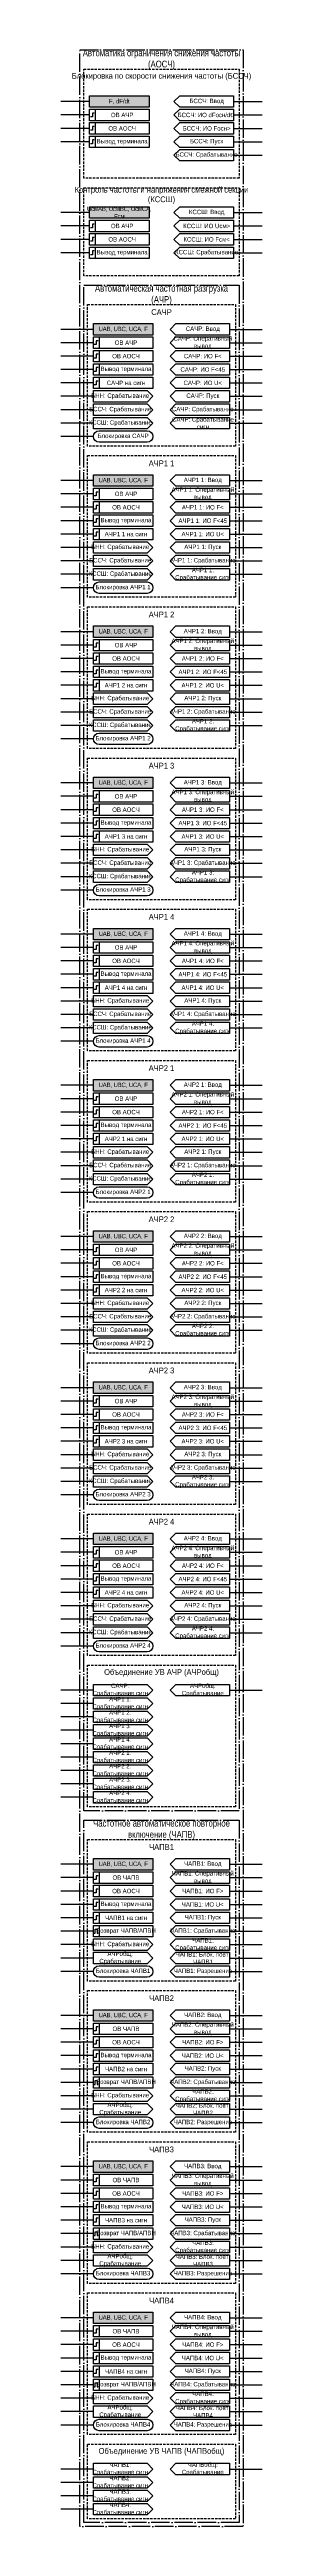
# Model space of a CAD drawing. Header units: millimetres. Extents: x -1311 to 1381, y -299 to 1200.
# Drawn here: x -954 to -849, y -116 to 1178 of the extents above; entities that cross this region are included whole.
import ezdxf

# ---------------------------------------------------------------- set-up
doc = ezdxf.new("R2010")
doc.units = ezdxf.units.MM
doc.linetypes.add('ACAD_ISO04W100', pattern=[30, 24, -3, 0, -3])
doc.linetypes.add('штриховая2', pattern=[0.375, 0.25, -0.125])
doc.layers.add('TEXT', color=7, linetype='Continuous', lineweight=25, true_color=0xffffff)
doc.styles.add('2.5_Gost_RD', font='ARIALN.TTF', dxfattribs={"height": 2.5})
doc.styles.add('3.5_Gost_RD', font='ARIALN.TTF', dxfattribs={"height": 3.5})

msp = doc.modelspace()

# ---------------------------------------------------------------- hatches: boundary and pattern name
at = {"ltscale": 100, "true_color": 0xf7941d}
h = msp.add_hatch(color=30, dxfattribs=at)
h.dxf.hatch_style = 1
h.paths.add_polyline_path([(-939, 1154), (-908, 1154), (-908, 1148), (-939, 1148)])
h = msp.add_hatch(color=30, dxfattribs=at)
h.dxf.hatch_style = 1
h.paths.add_polyline_path([(-939, 1096), (-908, 1096), (-908, 1090), (-939, 1090)])
h = msp.add_hatch(color=30, dxfattribs=at)
h.dxf.hatch_style = 1
h.paths.add_polyline_path([(-937, 1035), (-906, 1035), (-906, 1029), (-937, 1029)])
h = msp.add_hatch(color=30, dxfattribs=at)
h.dxf.hatch_style = 1
h.paths.add_polyline_path([(-937, 956), (-906, 956), (-906, 950), (-937, 950)])
h = msp.add_hatch(color=30, dxfattribs=at)
h.dxf.hatch_style = 1
h.paths.add_polyline_path([(-937, 877), (-906, 877), (-906, 871), (-937, 871)])
h = msp.add_hatch(color=30, dxfattribs=at)
h.dxf.hatch_style = 1
h.paths.add_polyline_path([(-937, 798), (-906, 798), (-906, 792), (-937, 792)])
h = msp.add_hatch(color=30, dxfattribs=at)
h.dxf.hatch_style = 1
h.paths.add_polyline_path([(-937, 719), (-906, 719), (-906, 713), (-937, 713)])
h = msp.add_hatch(color=30, dxfattribs=at)
h.dxf.hatch_style = 1
h.paths.add_polyline_path([(-937, 640), (-906, 640), (-906, 634), (-937, 634)])
h = msp.add_hatch(color=30, dxfattribs=at)
h.dxf.hatch_style = 1
h.paths.add_polyline_path([(-937, 561), (-906, 561), (-906, 555), (-937, 555)])
h = msp.add_hatch(color=30, dxfattribs=at)
h.dxf.hatch_style = 1
h.paths.add_polyline_path([(-937, 482), (-906, 482), (-906, 476), (-937, 476)])
h = msp.add_hatch(color=30, dxfattribs=at)
h.dxf.hatch_style = 1
h.paths.add_polyline_path([(-937, 403), (-906, 403), (-906, 397), (-937, 397)])
h = msp.add_hatch(color=30, dxfattribs=at)
h.dxf.hatch_style = 1
h.paths.add_polyline_path([(-937, 233), (-906, 233), (-906, 227), (-937, 227)])
h = msp.add_hatch(color=30, dxfattribs=at)
h.dxf.hatch_style = 1
h.paths.add_polyline_path([(-937, 154), (-906, 154), (-906, 148), (-937, 148)])
h = msp.add_hatch(color=30, dxfattribs=at)
h.dxf.hatch_style = 1
h.paths.add_polyline_path([(-937, 75), (-906, 75), (-906, 69), (-937, 69)])
h = msp.add_hatch(color=30, dxfattribs=at)
h.dxf.hatch_style = 1
h.paths.add_polyline_path([(-937, -4), (-906, -4), (-906, -10), (-937, -10)])

# ---------------------------------------------------------------- linework, layer by layer
at = {"ltscale": 100}
for p, q in [((-939, 1151), (-954, 1151)), ((-939, 1144), (-954, 1144)), ((-864, 1151), (-849, 1151)), ((-864, 1144), (-849, 1144)), ((-939, 1137), (-954, 1137)), ((-939, 1130), (-954, 1130)), ((-864, 1137), (-849, 1137)), ((-864, 1130), (-849, 1130)), ((-864, 1123), (-849, 1123)), ((-939, 1093), (-954, 1093)), ((-864, 1093), (-849, 1093)), ((-939, 1086), (-954, 1086)), ((-939, 1079), (-954, 1079)), ((-864, 1086), (-849, 1086)), ((-864, 1079), (-849, 1079)), ((-939, 1072), (-954, 1072)), ((-864, 1072), (-849, 1072)), ((-937, 1032), (-954, 1032)), ((-937, 1025), (-954, 1025)), ((-866, 1032), (-849, 1032)), ((-866, 1025), (-849, 1025)), ((-937, 1018), (-954, 1018)), ((-937, 1011), (-954, 1011)), ((-866, 1018), (-849, 1018)), ((-866, 1011), (-849, 1011)), ((-937, 1004), (-954, 1004)), ((-937, 997), (-954, 997)), ((-866, 1004), (-849, 1004)), ((-866, 997), (-849, 997)), ((-937, 990), (-954, 990)), ((-866, 990), (-849, 990)), ((-937, 983), (-954, 983)), ((-937, 976), (-954, 976)), ((-866, 983), (-849, 983)), ((-937, 953), (-954, 953)), ((-937, 946), (-954, 946)), ((-866, 953), (-849, 953)), ((-866, 946), (-849, 946)), ((-937, 939), (-954, 939)), ((-937, 932), (-954, 932)), ((-866, 939), (-849, 939)), ((-866, 932), (-849, 932)), ((-937, 925), (-954, 925)), ((-866, 925), (-849, 925)), ((-937, 918), (-954, 918)), ((-937, 911), (-954, 911)), ((-866, 918), (-849, 918)), ((-866, 911), (-849, 911)), ((-937, 904), (-954, 904)), ((-937, 897), (-954, 897)), ((-866, 904), (-849, 904)), ((-937, 874), (-954, 874)), ((-866, 874), (-849, 874)), ((-937, 867), (-954, 867)), ((-937, 860), (-954, 860)), ((-866, 867), (-849, 867)), ((-866, 860), (-849, 860)), ((-937, 853), (-954, 853)), ((-937, 846), (-954, 846)), ((-866, 853), (-849, 853)), ((-866, 846), (-849, 846)), ((-937, 839), (-954, 839)), ((-937, 832), (-954, 832)), ((-866, 839), (-849, 839)), ((-866, 832), (-849, 832)), ((-937, 825), (-954, 825)), ((-937, 818), (-954, 818)), ((-866, 825), (-849, 825)), ((-937, 795), (-954, 795)), ((-866, 795), (-849, 795)), ((-937, 788), (-954, 788)), ((-937, 781), (-954, 781)), ((-866, 788), (-849, 788)), ((-866, 781), (-849, 781)), ((-937, 774), (-954, 774)), ((-937, 767), (-954, 767)), ((-866, 774), (-849, 774)), ((-866, 767), (-849, 767)), ((-937, 760), (-954, 760)), ((-937, 753), (-954, 753)), ((-866, 760), (-849, 760)), ((-866, 753), (-849, 753)), ((-937, 746), (-954, 746)), ((-937, 739), (-954, 739)), ((-866, 746), (-849, 746)), ((-937, 716), (-954, 716)), ((-866, 716), (-849, 716)), ((-937, 709), (-954, 709)), ((-937, 702), (-954, 702)), ((-866, 709), (-849, 709)), ((-866, 702), (-849, 702)), ((-937, 695), (-954, 695)), ((-937, 688), (-954, 688)), ((-866, 695), (-849, 695)), ((-866, 688), (-849, 688)), ((-937, 681), (-954, 681)), ((-937, 674), (-954, 674)), ((-866, 681), (-849, 681)), ((-866, 674), (-849, 674)), ((-937, 667), (-954, 667)), ((-866, 667), (-849, 667)), ((-937, 660), (-954, 660)), ((-937, 637), (-954, 637)), ((-866, 637), (-849, 637)), ((-937, 630), (-954, 630)), ((-937, 623), (-954, 623)), ((-866, 630), (-849, 630)), ((-866, 623), (-849, 623)), ((-937, 616), (-954, 616)), ((-937, 609), (-954, 609)), ((-866, 616), (-849, 616)), ((-866, 609), (-849, 609)), ((-937, 602), (-954, 602)), ((-866, 602), (-849, 602)), ((-937, 595), (-954, 595)), ((-937, 588), (-954, 588)), ((-866, 595), (-849, 595)), ((-866, 588), (-849, 588)), ((-937, 581), (-954, 581)), ((-937, 558), (-954, 558)), ((-866, 558), (-849, 558)), ((-937, 551), (-954, 551)), ((-937, 544), (-954, 544)), ((-866, 551), (-849, 551)), ((-866, 544), (-849, 544)), ((-937, 537), (-954, 537)), ((-866, 537), (-849, 537)), ((-937, 530), (-954, 530)), ((-937, 523), (-954, 523)), ((-866, 530), (-849, 530)), ((-866, 523), (-849, 523)), ((-937, 516), (-954, 516)), ((-937, 509), (-954, 509)), ((-866, 516), (-849, 516)), ((-866, 509), (-849, 509)), ((-937, 502), (-954, 502)), ((-937, 479), (-954, 479)), ((-866, 479), (-849, 479)), ((-937, 472), (-954, 472)), ((-866, 472), (-849, 472)), ((-937, 465), (-954, 465)), ((-937, 458), (-954, 458)), ((-866, 465), (-849, 465)), ((-866, 458), (-849, 458)), ((-937, 451), (-954, 451)), ((-937, 444), (-954, 444)), ((-866, 451), (-849, 451)), ((-866, 444), (-849, 444)), ((-937, 437), (-954, 437)), ((-937, 430), (-954, 430)), ((-866, 437), (-849, 437)), ((-866, 430), (-849, 430)), ((-937, 423), (-954, 423)), ((-937, 400), (-954, 400)), ((-937, 393), (-954, 393)), ((-866, 400), (-849, 400)), ((-866, 393), (-849, 393)), ((-937, 386), (-954, 386)), ((-937, 379), (-954, 379)), ((-866, 386), (-849, 386)), ((-866, 379), (-849, 379)), ((-937, 372), (-954, 372)), ((-937, 365), (-954, 365)), ((-866, 372), (-849, 372)), ((-866, 365), (-849, 365)), ((-937, 358), (-954, 358)), ((-937, 351), (-954, 351)), ((-866, 358), (-849, 358)), ((-866, 351), (-849, 351)), ((-937, 344), (-954, 344)), ((-937, 321), (-954, 321)), ((-937, 314), (-954, 314)), ((-866, 321), (-849, 321)), ((-937, 307), (-954, 307)), ((-937, 300), (-954, 300)), ((-937, 293), (-954, 293)), ((-937, 286), (-954, 286)), ((-937, 279), (-954, 279)), ((-937, 272), (-954, 272)), ((-937, 265), (-954, 265)), ((-937, 230), (-954, 230)), ((-937, 223), (-954, 223)), ((-866, 230), (-849, 230)), ((-866, 223), (-849, 223)), ((-937, 216), (-954, 216)), ((-937, 209), (-954, 209)), ((-866, 216), (-849, 216)), ((-866, 209), (-849, 209)), ((-937, 202), (-954, 202)), ((-937, 195), (-954, 195)), ((-866, 202), (-849, 202)), ((-866, 195), (-849, 195)), ((-937, 188), (-954, 188)), ((-866, 188), (-849, 188)), ((-937, 181), (-954, 181)), ((-937, 174), (-954, 174)), ((-866, 181), (-849, 181)), ((-866, 174), (-849, 174)), ((-937, 151), (-954, 151)), ((-937, 144), (-954, 144)), ((-866, 151), (-849, 151)), ((-866, 144), (-849, 144)), ((-937, 137), (-954, 137)), ((-937, 130), (-954, 130)), ((-866, 137), (-849, 137)), ((-866, 130), (-849, 130)), ((-937, 123), (-954, 123)), ((-866, 123), (-849, 123)), ((-937, 116), (-954, 116)), ((-937, 109), (-954, 109)), ((-866, 116), (-849, 116)), ((-866, 109), (-849, 109)), ((-937, 102), (-954, 102)), ((-937, 95), (-954, 95)), ((-866, 102), (-849, 102)), ((-866, 95), (-849, 95)), ((-937, 72), (-954, 72)), ((-937, 65), (-954, 65)), ((-866, 72), (-849, 72)), ((-866, 65), (-849, 65)), ((-937, 58), (-954, 58)), ((-866, 58), (-849, 58)), ((-937, 51), (-954, 51)), ((-937, 44), (-954, 44)), ((-866, 51), (-849, 51)), ((-866, 44), (-849, 44)), ((-937, 37), (-954, 37)), ((-937, 30), (-954, 30)), ((-866, 37), (-849, 37)), ((-866, 30), (-849, 30)), ((-937, 23), (-954, 23)), ((-937, 16), (-954, 16)), ((-866, 23), (-849, 23)), ((-866, 16), (-849, 16)), ((-937, -7), (-954, -7)), ((-866, -7), (-849, -7)), ((-937, -14), (-954, -14)), ((-937, -21), (-954, -21)), ((-866, -14), (-849, -14)), ((-866, -21), (-849, -21)), ((-937, -28), (-954, -28)), ((-937, -35), (-954, -35)), ((-866, -28), (-849, -28)), ((-866, -35), (-849, -35)), ((-937, -42), (-954, -42)), ((-937, -49), (-954, -49)), ((-866, -42), (-849, -42)), ((-866, -49), (-849, -49)), ((-937, -56), (-954, -56)), ((-937, -63), (-954, -63)), ((-866, -56), (-849, -56)), ((-866, -63), (-849, -63)), ((-937, -86), (-954, -86)), ((-866, -86), (-849, -86)), ((-937, -93), (-954, -93)), ((-937, -100), (-954, -100)), ((-937, -107), (-954, -107))]:
    msp.add_line(p, q, dxfattribs=at)
at = {"color": 251, "linetype": 'ACAD_ISO04W100', "lineweight": 30, "ltscale": 0.4, "true_color": 0x58595b}
for points in [[(-944, 1178), (-859, 1178), (-859, -116), (-944, -116)], [(-942, 1055), (-861, 1055), (-861, 258), (-942, 258)], [(-942, 253), (-861, 253), (-861, -114), (-942, -114)]]:
    msp.add_lwpolyline(points, close=True, dxfattribs=at)
at = {"linetype": 'штриховая2', "ltscale": 5}
for points in [[(-942, 1168), (-861, 1168), (-861, 1111), (-942, 1111)], [(-942, 1106), (-861, 1106), (-861, 1060), (-942, 1060)], [(-940, 1045), (-863, 1045), (-863, 971), (-940, 971)], [(-940, 966), (-863, 966), (-863, 892), (-940, 892)], [(-940, 887), (-863, 887), (-863, 813), (-940, 813)], [(-940, 808), (-863, 808), (-863, 734), (-940, 734)], [(-940, 729), (-863, 729), (-863, 655), (-940, 655)], [(-940, 650), (-863, 650), (-863, 576), (-940, 576)], [(-940, 571), (-863, 571), (-863, 497), (-940, 497)], [(-940, 492), (-863, 492), (-863, 418), (-940, 418)], [(-940, 413), (-863, 413), (-863, 339), (-940, 339)], [(-940, 334), (-863, 334), (-863, 260), (-940, 260)], [(-940, 243), (-863, 243), (-863, 169), (-940, 169)], [(-940, 164), (-863, 164), (-863, 90), (-940, 90)], [(-940, 85), (-863, 85), (-863, 11), (-940, 11)], [(-940, 6), (-863, 6), (-863, -68), (-940, -68)], [(-940, -73), (-863, -73), (-863, -112), (-940, -112)]]:
    msp.add_lwpolyline(points, close=True, dxfattribs=at)
at = {"ltscale": 100}
for points in [[(-939, 1154), (-908, 1154), (-908, 1148), (-939, 1148)], [(-864, 1154), (-864, 1148), (-892, 1148), (-895, 1151), (-892, 1154)], [(-939, 1147), (-936, 1147), (-936, 1141), (-939, 1141)], [(-939, 1147), (-908, 1147), (-908, 1141), (-939, 1141)], [(-939, 1140), (-936, 1140), (-936, 1134), (-939, 1134)], [(-939, 1140), (-908, 1140), (-908, 1134), (-939, 1134)], [(-892, 1147), (-864, 1147), (-864, 1141), (-892, 1141), (-895, 1144)], [(-892, 1140), (-864, 1140), (-864, 1134), (-892, 1134), (-895, 1137)], [(-939, 1133), (-936, 1133), (-936, 1127), (-939, 1127)], [(-939, 1133), (-908, 1133), (-908, 1127), (-939, 1127)], [(-892, 1133), (-864, 1133), (-864, 1127), (-892, 1127), (-895, 1130)], [(-892, 1126), (-864, 1126), (-864, 1120), (-892, 1120), (-895, 1123)], [(-939, 1096), (-908, 1096), (-908, 1090), (-939, 1090)], [(-939, 1089), (-936, 1089), (-936, 1083), (-939, 1083)], [(-939, 1089), (-908, 1089), (-908, 1083), (-939, 1083)], [(-864, 1096), (-864, 1090), (-892, 1090), (-895, 1093), (-892, 1096)], [(-892, 1089), (-864, 1089), (-864, 1083), (-892, 1083), (-895, 1086)], [(-939, 1082), (-936, 1082), (-936, 1076), (-939, 1076)], [(-939, 1082), (-908, 1082), (-908, 1076), (-939, 1076)], [(-939, 1075), (-936, 1075), (-936, 1069), (-939, 1069)], [(-939, 1075), (-908, 1075), (-908, 1069), (-939, 1069)], [(-892, 1082), (-864, 1082), (-864, 1076), (-892, 1076), (-895, 1079)], [(-892, 1075), (-864, 1075), (-864, 1069), (-892, 1069), (-895, 1072)], [(-937, 1035), (-906, 1035), (-906, 1029), (-937, 1029)], [(-937, 1028), (-934, 1028), (-934, 1022), (-937, 1022)], [(-937, 1028), (-906, 1028), (-906, 1022), (-937, 1022)], [(-866, 1035), (-866, 1029), (-894, 1029), (-897, 1032), (-894, 1035)], [(-866, 1028), (-866, 1022), (-894, 1022), (-897, 1025), (-894, 1028)], [(-937, 1021), (-934, 1021), (-934, 1015), (-937, 1015)], [(-937, 1021), (-906, 1021), (-906, 1015), (-937, 1015)], [(-937, 1014), (-934, 1014), (-934, 1008), (-937, 1008)], [(-937, 1014), (-906, 1014), (-906, 1008), (-937, 1008)], [(-894, 1021), (-866, 1021), (-866, 1015), (-894, 1015), (-897, 1018)], [(-894, 1014), (-866, 1014), (-866, 1008), (-894, 1008), (-897, 1011)], [(-937, 1007), (-934, 1007), (-934, 1001), (-937, 1001)], [(-937, 1007), (-906, 1007), (-906, 1001), (-937, 1001)], [(-894, 1007), (-866, 1007), (-866, 1001), (-894, 1001), (-897, 1004)], [(-894, 1000), (-866, 1000), (-866, 994), (-894, 994), (-897, 997)], [(-894, 993), (-866, 993), (-866, 987), (-894, 987), (-897, 990)], [(-894, 986), (-866, 986), (-866, 980), (-894, 980), (-897, 983)], [(-937, 956), (-906, 956), (-906, 950), (-937, 950)], [(-937, 949), (-934, 949), (-934, 943), (-937, 943)], [(-937, 949), (-906, 949), (-906, 943), (-937, 943)], [(-866, 956), (-866, 950), (-894, 950), (-897, 953), (-894, 956)], [(-866, 949), (-866, 943), (-894, 943), (-897, 946), (-894, 949)], [(-937, 942), (-934, 942), (-934, 936), (-937, 936)], [(-937, 942), (-906, 942), (-906, 936), (-937, 936)], [(-937, 935), (-934, 935), (-934, 929), (-937, 929)], [(-937, 935), (-906, 935), (-906, 929), (-937, 929)], [(-894, 942), (-866, 942), (-866, 936), (-894, 936), (-897, 939)], [(-894, 935), (-866, 935), (-866, 929), (-894, 929), (-897, 932)], [(-937, 928), (-934, 928), (-934, 922), (-937, 922)], [(-937, 928), (-906, 928), (-906, 922), (-937, 922)], [(-894, 928), (-866, 928), (-866, 922), (-894, 922), (-897, 925)], [(-894, 921), (-866, 921), (-866, 915), (-894, 915), (-897, 918)], [(-894, 914), (-866, 914), (-866, 908), (-894, 908), (-897, 911)], [(-894, 907), (-866, 907), (-866, 901), (-894, 901), (-897, 904)], [(-937, 877), (-906, 877), (-906, 871), (-937, 871)], [(-937, 870), (-934, 870), (-934, 864), (-937, 864)], [(-937, 870), (-906, 870), (-906, 864), (-937, 864)], [(-866, 877), (-866, 871), (-894, 871), (-897, 874), (-894, 877)], [(-866, 870), (-866, 864), (-894, 864), (-897, 867), (-894, 870)], [(-937, 863), (-934, 863), (-934, 857), (-937, 857)], [(-937, 863), (-906, 863), (-906, 857), (-937, 857)], [(-937, 856), (-934, 856), (-934, 850), (-937, 850)], [(-937, 856), (-906, 856), (-906, 850), (-937, 850)], [(-894, 863), (-866, 863), (-866, 857), (-894, 857), (-897, 860)], [(-894, 856), (-866, 856), (-866, 850), (-894, 850), (-897, 853)], [(-937, 849), (-934, 849), (-934, 843), (-937, 843)], [(-937, 849), (-906, 849), (-906, 843), (-937, 843)], [(-894, 849), (-866, 849), (-866, 843), (-894, 843), (-897, 846)], [(-894, 842), (-866, 842), (-866, 836), (-894, 836), (-897, 839)], [(-894, 835), (-866, 835), (-866, 829), (-894, 829), (-897, 832)], [(-894, 828), (-866, 828), (-866, 822), (-894, 822), (-897, 825)], [(-937, 798), (-906, 798), (-906, 792), (-937, 792)], [(-937, 791), (-934, 791), (-934, 785), (-937, 785)], [(-937, 791), (-906, 791), (-906, 785), (-937, 785)], [(-866, 798), (-866, 792), (-894, 792), (-897, 795), (-894, 798)], [(-866, 791), (-866, 785), (-894, 785), (-897, 788), (-894, 791)], [(-937, 784), (-934, 784), (-934, 778), (-937, 778)], [(-937, 784), (-906, 784), (-906, 778), (-937, 778)], [(-937, 777), (-934, 777), (-934, 771), (-937, 771)], [(-937, 777), (-906, 777), (-906, 771), (-937, 771)], [(-894, 784), (-866, 784), (-866, 778), (-894, 778), (-897, 781)], [(-894, 777), (-866, 777), (-866, 771), (-894, 771), (-897, 774)], [(-937, 770), (-934, 770), (-934, 764), (-937, 764)], [(-937, 770), (-906, 770), (-906, 764), (-937, 764)], [(-894, 770), (-866, 770), (-866, 764), (-894, 764), (-897, 767)], [(-894, 763), (-866, 763), (-866, 757), (-894, 757), (-897, 760)], [(-894, 756), (-866, 756), (-866, 750), (-894, 750), (-897, 753)], [(-894, 749), (-866, 749), (-866, 743), (-894, 743), (-897, 746)], [(-937, 719), (-906, 719), (-906, 713), (-937, 713)], [(-937, 712), (-934, 712), (-934, 706), (-937, 706)], [(-937, 712), (-906, 712), (-906, 706), (-937, 706)], [(-866, 719), (-866, 713), (-894, 713), (-897, 716), (-894, 719)], [(-866, 712), (-866, 706), (-894, 706), (-897, 709), (-894, 712)], [(-937, 705), (-934, 705), (-934, 699), (-937, 699)], [(-937, 705), (-906, 705), (-906, 699), (-937, 699)], [(-894, 705), (-866, 705), (-866, 699), (-894, 699), (-897, 702)], [(-937, 698), (-934, 698), (-934, 692), (-937, 692)], [(-937, 698), (-906, 698), (-906, 692), (-937, 692)], [(-937, 691), (-934, 691), (-934, 685), (-937, 685)], [(-937, 691), (-906, 691), (-906, 685), (-937, 685)], [(-894, 698), (-866, 698), (-866, 692), (-894, 692), (-897, 695)], [(-894, 691), (-866, 691), (-866, 685), (-894, 685), (-897, 688)], [(-894, 684), (-866, 684), (-866, 678), (-894, 678), (-897, 681)], [(-894, 677), (-866, 677), (-866, 671), (-894, 671), (-897, 674)], [(-894, 670), (-866, 670), (-866, 664), (-894, 664), (-897, 667)], [(-937, 640), (-906, 640), (-906, 634), (-937, 634)], [(-866, 640), (-866, 634), (-894, 634), (-897, 637), (-894, 640)], [(-937, 633), (-934, 633), (-934, 627), (-937, 627)], [(-937, 633), (-906, 633), (-906, 627), (-937, 627)], [(-937, 626), (-934, 626), (-934, 620), (-937, 620)], [(-937, 626), (-906, 626), (-906, 620), (-937, 620)], [(-866, 633), (-866, 627), (-894, 627), (-897, 630), (-894, 633)], [(-894, 626), (-866, 626), (-866, 620), (-894, 620), (-897, 623)], [(-937, 619), (-934, 619), (-934, 613), (-937, 613)], [(-937, 619), (-906, 619), (-906, 613), (-937, 613)], [(-937, 612), (-934, 612), (-934, 606), (-937, 606)], [(-937, 612), (-906, 612), (-906, 606), (-937, 606)], [(-894, 619), (-866, 619), (-866, 613), (-894, 613), (-897, 616)], [(-894, 612), (-866, 612), (-866, 606), (-894, 606), (-897, 609)], [(-894, 605), (-866, 605), (-866, 599), (-894, 599), (-897, 602)], [(-894, 598), (-866, 598), (-866, 592), (-894, 592), (-897, 595)], [(-894, 591), (-866, 591), (-866, 585), (-894, 585), (-897, 588)], [(-937, 561), (-906, 561), (-906, 555), (-937, 555)], [(-866, 561), (-866, 555), (-894, 555), (-897, 558), (-894, 561)], [(-937, 554), (-934, 554), (-934, 548), (-937, 548)], [(-937, 554), (-906, 554), (-906, 548), (-937, 548)], [(-937, 547), (-934, 547), (-934, 541), (-937, 541)], [(-937, 547), (-906, 547), (-906, 541), (-937, 541)], [(-866, 554), (-866, 548), (-894, 548), (-897, 551), (-894, 554)], [(-894, 547), (-866, 547), (-866, 541), (-894, 541), (-897, 544)], [(-937, 540), (-934, 540), (-934, 534), (-937, 534)], [(-937, 540), (-906, 540), (-906, 534), (-937, 534)], [(-937, 533), (-934, 533), (-934, 527), (-937, 527)], [(-937, 533), (-906, 533), (-906, 527), (-937, 527)], [(-894, 540), (-866, 540), (-866, 534), (-894, 534), (-897, 537)], [(-894, 533), (-866, 533), (-866, 527), (-894, 527), (-897, 530)], [(-894, 526), (-866, 526), (-866, 520), (-894, 520), (-897, 523)], [(-894, 519), (-866, 519), (-866, 513), (-894, 513), (-897, 516)], [(-894, 512), (-866, 512), (-866, 506), (-894, 506), (-897, 509)], [(-937, 482), (-906, 482), (-906, 476), (-937, 476)], [(-866, 482), (-866, 476), (-894, 476), (-897, 479), (-894, 482)], [(-937, 475), (-934, 475), (-934, 469), (-937, 469)], [(-937, 475), (-906, 475), (-906, 469), (-937, 469)], [(-937, 468), (-934, 468), (-934, 462), (-937, 462)], [(-937, 468), (-906, 468), (-906, 462), (-937, 462)], [(-866, 475), (-866, 469), (-894, 469), (-897, 472), (-894, 475)], [(-894, 468), (-866, 468), (-866, 462), (-894, 462), (-897, 465)], [(-937, 461), (-934, 461), (-934, 455), (-937, 455)], [(-937, 461), (-906, 461), (-906, 455), (-937, 455)], [(-937, 454), (-934, 454), (-934, 448), (-937, 448)], [(-937, 454), (-906, 454), (-906, 448), (-937, 448)], [(-894, 461), (-866, 461), (-866, 455), (-894, 455), (-897, 458)], [(-894, 454), (-866, 454), (-866, 448), (-894, 448), (-897, 451)], [(-894, 447), (-866, 447), (-866, 441), (-894, 441), (-897, 444)], [(-894, 440), (-866, 440), (-866, 434), (-894, 434), (-897, 437)], [(-894, 433), (-866, 433), (-866, 427), (-894, 427), (-897, 430)], [(-937, 403), (-906, 403), (-906, 397), (-937, 397)], [(-866, 403), (-866, 397), (-894, 397), (-897, 400), (-894, 403)], [(-937, 396), (-934, 396), (-934, 390), (-937, 390)], [(-937, 396), (-906, 396), (-906, 390), (-937, 390)], [(-937, 389), (-934, 389), (-934, 383), (-937, 383)], [(-937, 389), (-906, 389), (-906, 383), (-937, 383)], [(-866, 396), (-866, 390), (-894, 390), (-897, 393), (-894, 396)], [(-894, 389), (-866, 389), (-866, 383), (-894, 383), (-897, 386)], [(-937, 382), (-934, 382), (-934, 376), (-937, 376)], [(-937, 382), (-906, 382), (-906, 376), (-937, 376)], [(-894, 382), (-866, 382), (-866, 376), (-894, 376), (-897, 379)], [(-937, 375), (-934, 375), (-934, 369), (-937, 369)], [(-937, 375), (-906, 375), (-906, 369), (-937, 369)], [(-894, 375), (-866, 375), (-866, 369), (-894, 369), (-897, 372)], [(-894, 368), (-866, 368), (-866, 362), (-894, 362), (-897, 365)], [(-894, 361), (-866, 361), (-866, 355), (-894, 355), (-897, 358)], [(-894, 354), (-866, 354), (-866, 348), (-894, 348), (-897, 351)], [(-866, 324), (-866, 318), (-894, 318), (-897, 321), (-894, 324)], [(-937, 233), (-906, 233), (-906, 227), (-937, 227)], [(-866, 233), (-866, 227), (-894, 227), (-897, 230), (-894, 233)], [(-937, 226), (-934, 226), (-934, 220), (-937, 220)], [(-937, 226), (-906, 226), (-906, 220), (-937, 220)], [(-866, 226), (-866, 220), (-894, 220), (-897, 223), (-894, 226)], [(-937, 219), (-934, 219), (-934, 213), (-937, 213)], [(-937, 219), (-906, 219), (-906, 213), (-937, 213)], [(-937, 212), (-934, 212), (-934, 206), (-937, 206)], [(-937, 212), (-906, 212), (-906, 206), (-937, 206)], [(-894, 219), (-866, 219), (-866, 213), (-894, 213), (-897, 216)], [(-894, 212), (-866, 212), (-866, 206), (-894, 206), (-897, 209)], [(-937, 205), (-934, 205), (-934, 199), (-937, 199)], [(-937, 205), (-906, 205), (-906, 199), (-937, 199)], [(-937, 198), (-906, 198), (-906, 192), (-937, 192)], [(-937, 198), (-934, 198), (-934, 192), (-937, 192)], [(-894, 205), (-866, 205), (-866, 199), (-894, 199), (-897, 202)], [(-894, 198), (-866, 198), (-866, 192), (-894, 192), (-897, 195)], [(-894, 191), (-866, 191), (-866, 185), (-894, 185), (-897, 188)], [(-894, 184), (-866, 184), (-866, 178), (-894, 178), (-897, 181)], [(-894, 177), (-866, 177), (-866, 171), (-894, 171), (-897, 174)], [(-937, 154), (-906, 154), (-906, 148), (-937, 148)], [(-937, 147), (-934, 147), (-934, 141), (-937, 141)], [(-937, 147), (-906, 147), (-906, 141), (-937, 141)], [(-866, 154), (-866, 148), (-894, 148), (-897, 151), (-894, 154)], [(-866, 147), (-866, 141), (-894, 141), (-897, 144), (-894, 147)], [(-937, 140), (-934, 140), (-934, 134), (-937, 134)], [(-937, 140), (-906, 140), (-906, 134), (-937, 134)], [(-937, 133), (-934, 133), (-934, 127), (-937, 127)], [(-937, 133), (-906, 133), (-906, 127), (-937, 127)], [(-894, 140), (-866, 140), (-866, 134), (-894, 134), (-897, 137)], [(-894, 133), (-866, 133), (-866, 127), (-894, 127), (-897, 130)], [(-937, 126), (-934, 126), (-934, 120), (-937, 120)], [(-937, 126), (-906, 126), (-906, 120), (-937, 120)], [(-937, 119), (-906, 119), (-906, 113), (-937, 113)], [(-937, 119), (-934, 119), (-934, 113), (-937, 113)], [(-894, 126), (-866, 126), (-866, 120), (-894, 120), (-897, 123)], [(-894, 119), (-866, 119), (-866, 113), (-894, 113), (-897, 116)], [(-894, 112), (-866, 112), (-866, 106), (-894, 106), (-897, 109)], [(-894, 105), (-866, 105), (-866, 99), (-894, 99), (-897, 102)], [(-894, 98), (-866, 98), (-866, 92), (-894, 92), (-897, 95)], [(-937, 75), (-906, 75), (-906, 69), (-937, 69)], [(-937, 68), (-934, 68), (-934, 62), (-937, 62)], [(-937, 68), (-906, 68), (-906, 62), (-937, 62)], [(-866, 75), (-866, 69), (-894, 69), (-897, 72), (-894, 75)], [(-866, 68), (-866, 62), (-894, 62), (-897, 65), (-894, 68)], [(-937, 61), (-934, 61), (-934, 55), (-937, 55)], [(-937, 61), (-906, 61), (-906, 55), (-937, 55)], [(-937, 54), (-934, 54), (-934, 48), (-937, 48)], [(-937, 54), (-906, 54), (-906, 48), (-937, 48)], [(-894, 61), (-866, 61), (-866, 55), (-894, 55), (-897, 58)], [(-894, 54), (-866, 54), (-866, 48), (-894, 48), (-897, 51)], [(-937, 47), (-934, 47), (-934, 41), (-937, 41)], [(-937, 47), (-906, 47), (-906, 41), (-937, 41)], [(-937, 40), (-906, 40), (-906, 34), (-937, 34)], [(-937, 40), (-934, 40), (-934, 34), (-937, 34)], [(-894, 47), (-866, 47), (-866, 41), (-894, 41), (-897, 44)], [(-894, 40), (-866, 40), (-866, 34), (-894, 34), (-897, 37)], [(-894, 33), (-866, 33), (-866, 27), (-894, 27), (-897, 30)], [(-894, 26), (-866, 26), (-866, 20), (-894, 20), (-897, 23)], [(-894, 19), (-866, 19), (-866, 13), (-894, 13), (-897, 16)], [(-937, -4), (-906, -4), (-906, -10), (-937, -10)], [(-937, -11), (-934, -11), (-934, -17), (-937, -17)], [(-937, -11), (-906, -11), (-906, -17), (-937, -17)], [(-866, -4), (-866, -10), (-894, -10), (-897, -7), (-894, -4)], [(-866, -11), (-866, -17), (-894, -17), (-897, -14), (-894, -11)], [(-937, -18), (-934, -18), (-934, -24), (-937, -24)], [(-937, -18), (-906, -18), (-906, -24), (-937, -24)], [(-937, -25), (-934, -25), (-934, -31), (-937, -31)], [(-937, -25), (-906, -25), (-906, -31), (-937, -31)], [(-894, -18), (-866, -18), (-866, -24), (-894, -24), (-897, -21)], [(-894, -25), (-866, -25), (-866, -31), (-894, -31), (-897, -28)], [(-937, -32), (-934, -32), (-934, -38), (-937, -38)], [(-937, -32), (-906, -32), (-906, -38), (-937, -38)], [(-894, -32), (-866, -32), (-866, -38), (-894, -38), (-897, -35)], [(-937, -39), (-906, -39), (-906, -45), (-937, -45)], [(-937, -39), (-934, -39), (-934, -45), (-937, -45)], [(-894, -39), (-866, -39), (-866, -45), (-894, -45), (-897, -42)], [(-894, -46), (-866, -46), (-866, -52), (-894, -52), (-897, -49)], [(-894, -53), (-866, -53), (-866, -59), (-894, -59), (-897, -56)], [(-894, -60), (-866, -60), (-866, -66), (-894, -66), (-897, -63)], [(-866, -83), (-866, -89), (-894, -89), (-897, -86), (-894, -83)]]:
    msp.add_lwpolyline(points, close=True, dxfattribs=at)
at = {"lineweight": 30, "ltscale": 100}
for points in [[(-936.5, 1145), (-937.5, 1145), (-937.5, 1143), (-938.5, 1143)], [(-936.5, 1138), (-937.5, 1138), (-937.5, 1136), (-938.5, 1136)], [(-936.5, 1131), (-937.5, 1131), (-937.5, 1129), (-938.5, 1129)], [(-936.5, 1087), (-937.5, 1087), (-937.5, 1085), (-938.5, 1085)], [(-936.5, 1080), (-937.5, 1080), (-937.5, 1078), (-938.5, 1078)], [(-936.5, 1073), (-937.5, 1073), (-937.5, 1071), (-938.5, 1071)], [(-934.5, 1026), (-935.5, 1026), (-935.5, 1024), (-936.5, 1024)], [(-934.5, 1019), (-935.5, 1019), (-935.5, 1017), (-936.5, 1017)], [(-934.5, 1012), (-935.5, 1012), (-935.5, 1010), (-936.5, 1010)], [(-934.5, 1005), (-935.5, 1005), (-935.5, 1003), (-936.5, 1003)], [(-934.5, 947), (-935.5, 947), (-935.5, 945), (-936.5, 945)], [(-934.5, 940), (-935.5, 940), (-935.5, 938), (-936.5, 938)], [(-934.5, 933), (-935.5, 933), (-935.5, 931), (-936.5, 931)], [(-934.5, 926), (-935.5, 926), (-935.5, 924), (-936.5, 924)], [(-934.5, 868), (-935.5, 868), (-935.5, 866), (-936.5, 866)], [(-934.5, 861), (-935.5, 861), (-935.5, 859), (-936.5, 859)], [(-934.5, 854), (-935.5, 854), (-935.5, 852), (-936.5, 852)], [(-934.5, 847), (-935.5, 847), (-935.5, 845), (-936.5, 845)], [(-934.5, 789), (-935.5, 789), (-935.5, 787), (-936.5, 787)], [(-934.5, 782), (-935.5, 782), (-935.5, 780), (-936.5, 780)], [(-934.5, 775), (-935.5, 775), (-935.5, 773), (-936.5, 773)], [(-934.5, 768), (-935.5, 768), (-935.5, 766), (-936.5, 766)], [(-934.5, 710), (-935.5, 710), (-935.5, 708), (-936.5, 708)], [(-934.5, 703), (-935.5, 703), (-935.5, 701), (-936.5, 701)], [(-934.5, 696), (-935.5, 696), (-935.5, 694), (-936.5, 694)], [(-934.5, 689), (-935.5, 689), (-935.5, 687), (-936.5, 687)], [(-934.5, 631), (-935.5, 631), (-935.5, 629), (-936.5, 629)], [(-934.5, 624), (-935.5, 624), (-935.5, 622), (-936.5, 622)], [(-934.5, 617), (-935.5, 617), (-935.5, 615), (-936.5, 615)], [(-934.5, 610), (-935.5, 610), (-935.5, 608), (-936.5, 608)], [(-934.5, 552), (-935.5, 552), (-935.5, 550), (-936.5, 550)], [(-934.5, 545), (-935.5, 545), (-935.5, 543), (-936.5, 543)], [(-934.5, 538), (-935.5, 538), (-935.5, 536), (-936.5, 536)], [(-934.5, 531), (-935.5, 531), (-935.5, 529), (-936.5, 529)], [(-934.5, 473), (-935.5, 473), (-935.5, 471), (-936.5, 471)], [(-934.5, 466), (-935.5, 466), (-935.5, 464), (-936.5, 464)], [(-934.5, 459), (-935.5, 459), (-935.5, 457), (-936.5, 457)], [(-934.5, 452), (-935.5, 452), (-935.5, 450), (-936.5, 450)], [(-934.5, 394), (-935.5, 394), (-935.5, 392), (-936.5, 392)], [(-934.5, 387), (-935.5, 387), (-935.5, 385), (-936.5, 385)], [(-934.5, 380), (-935.5, 380), (-935.5, 378), (-936.5, 378)], [(-934.5, 373), (-935.5, 373), (-935.5, 371), (-936.5, 371)], [(-934.5, 224), (-935.5, 224), (-935.5, 222), (-936.5, 222)], [(-934.5, 217), (-935.5, 217), (-935.5, 215), (-936.5, 215)], [(-934.5, 210), (-935.5, 210), (-935.5, 208), (-936.5, 208)], [(-934.5, 203), (-935.5, 203), (-935.5, 201), (-936.5, 201)], [(-936.5, 194), (-936, 194), (-936, 196), (-935, 196), (-935, 194), (-934.5, 194)], [(-934.5, 145), (-935.5, 145), (-935.5, 143), (-936.5, 143)], [(-934.5, 138), (-935.5, 138), (-935.5, 136), (-936.5, 136)], [(-934.5, 131), (-935.5, 131), (-935.5, 129), (-936.5, 129)], [(-934.5, 124), (-935.5, 124), (-935.5, 122), (-936.5, 122)], [(-936.5, 115), (-936, 115), (-936, 117), (-935, 117), (-935, 115), (-934.5, 115)], [(-934.5, 66), (-935.5, 66), (-935.5, 64), (-936.5, 64)], [(-934.5, 59), (-935.5, 59), (-935.5, 57), (-936.5, 57)], [(-934.5, 52), (-935.5, 52), (-935.5, 50), (-936.5, 50)], [(-934.5, 45), (-935.5, 45), (-935.5, 43), (-936.5, 43)], [(-936.5, 36), (-936, 36), (-936, 38), (-935, 38), (-935, 36), (-934.5, 36)], [(-934.5, -13), (-935.5, -13), (-935.5, -15), (-936.5, -15)], [(-934.5, -20), (-935.5, -20), (-935.5, -22), (-936.5, -22)], [(-934.5, -27), (-935.5, -27), (-935.5, -29), (-936.5, -29)], [(-934.5, -34), (-935.5, -34), (-935.5, -36), (-936.5, -36)], [(-936.5, -43), (-936, -43), (-936, -41), (-935, -41), (-935, -43), (-934.5, -43)]]:
    msp.add_lwpolyline(points, dxfattribs=at)
at = {"ltscale": 100}
for points in [[(-937, 1000), (-909, 1000), (-906, 997), (-909, 994), (-937, 994), (-937, 1000)], [(-937, 993), (-909, 993), (-906, 990), (-909, 987), (-937, 987), (-937, 993)], [(-937, 986), (-909, 986), (-906, 983), (-909, 980), (-937, 980), (-937, 986)], [(-937, 921), (-909, 921), (-906, 918), (-909, 915), (-937, 915), (-937, 921)], [(-937, 914), (-909, 914), (-906, 911), (-909, 908), (-937, 908), (-937, 914)], [(-937, 907), (-909, 907), (-906, 904), (-909, 901), (-937, 901), (-937, 907)], [(-937, 842), (-909, 842), (-906, 839), (-909, 836), (-937, 836), (-937, 842)], [(-937, 835), (-909, 835), (-906, 832), (-909, 829), (-937, 829), (-937, 835)], [(-937, 828), (-909, 828), (-906, 825), (-909, 822), (-937, 822), (-937, 828)], [(-937, 763), (-909, 763), (-906, 760), (-909, 757), (-937, 757), (-937, 763)], [(-937, 756), (-909, 756), (-906, 753), (-909, 750), (-937, 750), (-937, 756)], [(-937, 749), (-909, 749), (-906, 746), (-909, 743), (-937, 743), (-937, 749)], [(-937, 684), (-909, 684), (-906, 681), (-909, 678), (-937, 678), (-937, 684)], [(-937, 677), (-909, 677), (-906, 674), (-909, 671), (-937, 671), (-937, 677)], [(-937, 670), (-909, 670), (-906, 667), (-909, 664), (-937, 664), (-937, 670)], [(-937, 605), (-909, 605), (-906, 602), (-909, 599), (-937, 599), (-937, 605)], [(-937, 598), (-909, 598), (-906, 595), (-909, 592), (-937, 592), (-937, 598)], [(-937, 591), (-909, 591), (-906, 588), (-909, 585), (-937, 585), (-937, 591)], [(-937, 526), (-909, 526), (-906, 523), (-909, 520), (-937, 520), (-937, 526)], [(-937, 519), (-909, 519), (-906, 516), (-909, 513), (-937, 513), (-937, 519)], [(-937, 512), (-909, 512), (-906, 509), (-909, 506), (-937, 506), (-937, 512)], [(-937, 447), (-909, 447), (-906, 444), (-909, 441), (-937, 441), (-937, 447)], [(-937, 440), (-909, 440), (-906, 437), (-909, 434), (-937, 434), (-937, 440)], [(-937, 433), (-909, 433), (-906, 430), (-909, 427), (-937, 427), (-937, 433)], [(-937, 368), (-909, 368), (-906, 365), (-909, 362), (-937, 362), (-937, 368)], [(-937, 361), (-909, 361), (-906, 358), (-909, 355), (-937, 355), (-937, 361)], [(-937, 354), (-909, 354), (-906, 351), (-909, 348), (-937, 348), (-937, 354)], [(-937, 324), (-909, 324), (-906, 321), (-909, 318), (-937, 318), (-937, 324)], [(-937, 317), (-909, 317), (-906, 314), (-909, 311), (-937, 311), (-937, 317)], [(-937, 310), (-909, 310), (-906, 307), (-909, 304), (-937, 304), (-937, 310)], [(-937, 303), (-909, 303), (-906, 300), (-909, 297), (-937, 297), (-937, 303)], [(-937, 296), (-909, 296), (-906, 293), (-909, 290), (-937, 290), (-937, 296)], [(-937, 289), (-909, 289), (-906, 286), (-909, 283), (-937, 283), (-937, 289)], [(-937, 282), (-909, 282), (-906, 279), (-909, 276), (-937, 276), (-937, 282)], [(-937, 275), (-909, 275), (-906, 272), (-909, 269), (-937, 269), (-937, 275)], [(-937, 268), (-909, 268), (-906, 265), (-909, 262), (-937, 262), (-937, 268)], [(-937, 191), (-909, 191), (-906, 188), (-909, 185), (-937, 185), (-937, 191)], [(-937, 184), (-909, 184), (-906, 181), (-909, 178), (-937, 178), (-937, 184)], [(-937, 112), (-909, 112), (-906, 109), (-909, 106), (-937, 106), (-937, 112)], [(-937, 105), (-909, 105), (-906, 102), (-909, 99), (-937, 99), (-937, 105)], [(-937, 33), (-909, 33), (-906, 30), (-909, 27), (-937, 27), (-937, 33)], [(-937, 26), (-909, 26), (-906, 23), (-909, 20), (-937, 20), (-937, 26)], [(-937, -46), (-909, -46), (-906, -49), (-909, -52), (-937, -52), (-937, -46)], [(-937, -53), (-909, -53), (-906, -56), (-909, -59), (-937, -59), (-937, -53)], [(-937, -83), (-909, -83), (-906, -86), (-909, -89), (-937, -89), (-937, -83)], [(-937, -90), (-909, -90), (-906, -93), (-909, -96), (-937, -96), (-937, -90)], [(-937, -97), (-909, -97), (-906, -100), (-909, -103), (-937, -103), (-937, -97)], [(-937, -104), (-909, -104), (-906, -107), (-909, -110), (-937, -110), (-937, -104)]]:
    msp.add_lwpolyline(points, dxfattribs=at)
for points in [[(-934, 973, -1), (-934, 979), (-909, 979, -1), (-909, 973)], [(-934, 894, -1), (-934, 900), (-909, 900, -1), (-909, 894)], [(-934, 815, -1), (-934, 821), (-909, 821, -1), (-909, 815)], [(-934, 736, -1), (-934, 742), (-909, 742, -1), (-909, 736)], [(-934, 657, -1), (-934, 663), (-909, 663, -1), (-909, 657)], [(-934, 578, -1), (-934, 584), (-909, 584, -1), (-909, 578)], [(-934, 499, -1), (-934, 505), (-909, 505, -1), (-909, 499)], [(-934, 420, -1), (-934, 426), (-909, 426, -1), (-909, 420)], [(-934, 341, -1), (-934, 347), (-909, 347, -1), (-909, 341)], [(-934, 171, -1), (-934, 177), (-909, 177, -1), (-909, 171)], [(-934, 92, -1), (-934, 98), (-909, 98, -1), (-909, 92)], [(-934, 13, -1), (-934, 19), (-909, 19, -1), (-909, 13)], [(-934, -66, -1), (-934, -60), (-909, -60, -1), (-909, -66)]]:
    msp.add_lwpolyline(points, format="xyb", close=True, dxfattribs=at)

# ---------------------------------------------------------------- texts
at = {"color": 30, "ltscale": 100, "attachment_point": 5, "style": '3.5_Gost_RD'}
for s, insert, char_height, width in [('Автоматика ограничения снижения частоты (АОСЧ)', (-901.5, 1173), 3.5, 85), ('Блокировка по скорости снижения частоты (БССЧ)', (-901.5, 1164), 3, 81), ('Контроль частоты и напряжения смежной секции (КССШ)', (-901.5, 1102), 3, 81), ('Автоматическая частотная разгрузка ^J(АЧР)', (-901.5, 1050), 3.5, 81), ('САЧР', (-901.5, 1041), 3, 81), ('АЧР1 1', (-901.5, 962), 3, 81), ('АЧР1 2', (-901.5, 883), 3, 81), ('АЧР1 3', (-901.5, 804), 3, 81), ('АЧР1 4', (-901.5, 725), 3, 81), ('АЧР2 1', (-901.5, 646), 3, 81), ('АЧР2 2', (-901.5, 567), 3, 81), ('АЧР2 3', (-901.5, 488), 3, 81), ('АЧР2 4', (-901.5, 409), 3, 81), ('Объединение УВ АЧР (АЧРобщ)', (-901.5, 330), 3, 81), ('Частотное автоматическое повторное включение (ЧАПВ)', (-901.5, 248), 3.5, 81), ('ЧАПВ1', (-901.5, 239), 3, 81), ('ЧАПВ2', (-901.5, 160), 3, 81), ('ЧАПВ3', (-901.5, 81), 3, 81), ('ЧАПВ4', (-901.5, 2), 3, 81), ('Объединение УВ ЧАПВ (ЧАПВобщ)', (-901.5, -77), 3, 81)]:
    msp.add_mtext(s, dxfattribs=dict(at, insert=insert, char_height=char_height, width=width))
at = {"ltscale": 100, "char_height": 2.3, "attachment_point": 5, "style": '2.5_Gost_RD'}
for s, insert, width in [('БССЧ: Ввод', (-878, 1151), 28), ('БССЧ: ИО dFосн/dt>', (-878, 1144), 28), ('БССЧ: ИО Fосн>', (-878, 1137), 28), ('БССЧ: Пуск', (-878, 1130), 28), ('БССЧ: Срабатывание', (-878, 1123), 28), ('КССШ: ИО Uсм>', (-878, 1086), 28), ('КССШ: Ввод', (-878, 1093), 28), ('КССШ: ИО Fсм<', (-878, 1079), 28), ('КССШ: Срабатывание', (-878, 1072), 28), ('САЧР: Оперативный вывод', (-880, 1025), 28), ('САЧР: Ввод', (-880, 1032), 28), ('САЧР: ИО F<45', (-880, 1011), 28), ('САЧР: ИО F<', (-880, 1018), 28), ('САЧР: ИО U<', (-880, 1004), 28), ('САЧР: Пуск', (-880, 997), 28), ('САЧР: Срабатывание', (-880, 990), 28), ('Блокировка САЧР', (-921.5, 976), 31), ('АЧР1 1: Оперативный вывод', (-880, 946), 28), ('АЧР1 1: Ввод', (-880, 953), 28), ('АЧР1 1: ИО F<45', (-880, 932), 28), ('АЧР1 1: ИО F<', (-880, 939), 28), ('АЧР1 1: ИО U<', (-880, 925), 28), ('АЧР1 1: Пуск', (-880, 918), 28), ('АЧР1 1: Срабатывание', (-880, 911), 28), ('Блокировка АЧР1 1', (-921.5, 897), 31), ('АЧР1 2: Оперативный вывод', (-880, 867), 28), ('АЧР1 2: Ввод', (-880, 874), 28), ('АЧР1 2: ИО F<45', (-880, 853), 28), ('АЧР1 2: ИО F<', (-880, 860), 28), ('АЧР1 2: ИО U<', (-880, 846), 28), ('АЧР1 2: Срабатывание', (-880, 832), 28), ('АЧР1 2: Пуск', (-880, 839), 28), ('Блокировка АЧР1 2', (-921.5, 818), 31), ('АЧР1 3: Оперативный вывод', (-880, 788), 28), ('АЧР1 3: Ввод', (-880, 795), 28), ('АЧР1 3: ИО F<', (-880, 781), 28), ('АЧР1 3: ИО F<45', (-880, 774), 28), ('АЧР1 3: ИО U<', (-880, 767), 28), ('АЧР1 3: Срабатывание', (-880, 753), 28), ('АЧР1 3: Пуск', (-880, 760), 28), ('Блокировка АЧР1 3', (-921.5, 739), 31), ('АЧР1 4: Оперативный вывод', (-880, 709), 28), ('АЧР1 4: Ввод', (-880, 716), 28), ('АЧР1 4: ИО F<', (-880, 702), 28), ('АЧР1 4: ИО F<45', (-880, 695), 28), ('АЧР1 4: ИО U<', (-880, 688), 28), ('АЧР1 4: Срабатывание', (-880, 674), 28), ('АЧР1 4: Пуск', (-880, 681), 28), ('Блокировка АЧР1 4', (-921.5, 660), 31), ('АЧР2 1: Ввод', (-880, 637), 28), ('АЧР2 1: Оперативный вывод', (-880, 630), 28), ('АЧР2 1: ИО F<', (-880, 623), 28), ('АЧР2 1: ИО F<45', (-880, 616), 28), ('АЧР2 1: ИО U<', (-880, 609), 28), ('АЧР2 1: Срабатывание', (-880, 595), 28), ('АЧР2 1: Пуск', (-880, 602), 28), ('Блокировка АЧР2 1', (-921.5, 581), 31), ('АЧР2 2: Ввод', (-880, 558), 28), ('АЧР2 2: Оперативный вывод', (-880, 551), 28), ('АЧР2 2: ИО F<', (-880, 544), 28), ('АЧР2 2: ИО F<45', (-880, 537), 28), ('АЧР2 2: ИО U<', (-880, 530), 28), ('АЧР2 2: Пуск', (-880, 523), 28), ('АЧР2 2: Срабатывание', (-880, 516), 28), ('Блокировка АЧР2 2', (-921.5, 502), 31), ('АЧР2 3: Ввод', (-880, 479), 28), ('АЧР2 3: Оперативный вывод', (-880, 472), 28), ('АЧР2 3: ИО F<', (-880, 465), 28), ('АЧР2 3: ИО F<45', (-880, 458), 28), ('АЧР2 3: ИО U<', (-880, 451), 28), ('АЧР2 3: Пуск', (-880, 444), 28), ('АЧР2 3: Срабатывание', (-880, 437), 28), ('Блокировка АЧР2 3', (-921.5, 423), 31), ('АЧР2 4: Ввод', (-880, 400), 28), ('АЧР2 4: Оперативный вывод', (-880, 393), 28), ('АЧР2 4: ИО F<45', (-880, 379), 28), ('АЧР2 4: ИО F<', (-880, 386), 28), ('АЧР2 4: ИО U<', (-880, 372), 28), ('АЧР2 4: Пуск', (-880, 365), 28), ('АЧР2 4: Срабатывание', (-880, 358), 28), ('Блокировка АЧР2 4', (-921.5, 344), 31), ('ЧАПВ1: Оперативный вывод', (-880, 223), 28), ('ЧАПВ1: Ввод', (-880, 230), 28), ('ЧАПВ1: ИО U<', (-880, 209), 28), ('ЧАПВ1: ИО F>', (-880, 216), 28), ('ЧАПВ1: Срабатывание', (-880, 195), 28), ('ЧАПВ1: Пуск', (-880, 202), 28), ('Блокировка ЧАПВ1', (-921.5, 174), 31), ('ЧАПВ2: Оперативный вывод', (-880, 144), 28), ('ЧАПВ2: Ввод', (-880, 151), 28), ('ЧАПВ2: ИО U<', (-880, 130), 28), ('ЧАПВ2: ИО F>', (-880, 137), 28), ('ЧАПВ2: Срабатывание', (-880, 116), 28), ('ЧАПВ2: Пуск', (-880, 123), 28), ('Блокировка ЧАПВ2', (-921.5, 95), 31), ('ЧАПВ3: Оперативный вывод', (-880, 65), 28), ('ЧАПВ3: Ввод', (-880, 72), 28), ('ЧАПВ3: ИО U<', (-880, 51), 28), ('ЧАПВ3: ИО F>', (-880, 58), 28), ('ЧАПВ3: Пуск', (-880, 44), 28), ('ЧАПВ3: Срабатывание', (-880, 37), 28), ('Блокировка ЧАПВ3', (-921.5, 16), 31), ('ЧАПВ4: Оперативный вывод', (-880, -14), 28), ('ЧАПВ4: Ввод', (-880, -7), 28), ('ЧАПВ4: ИО F>', (-880, -21), 28), ('ЧАПВ4: ИО U<', (-880, -28), 28), ('ЧАПВ4: Пуск', (-880, -35), 28), ('ЧАПВ4: Срабатывание', (-880, -42), 28), ('Блокировка ЧАПВ4', (-921.5, -63), 31)]:
    msp.add_mtext(s, dxfattribs=dict(at, insert=insert, width=width))
at = {"color": 0, "ltscale": 100, "char_height": 2.3, "attachment_point": 5, "style": '2.5_Gost_RD'}
for s, insert, width in [('{\\C256;Вывод терминала}', (-922, 1130), 28), ('{\\C256;Вывод терминала}', (-922, 1072), 28), ('{\\C256;Вывод терминала}', (-920, 1011), 28), ('{\\C256;БНН: Срабатывание}', (-923, 997), 28), ('{\\C256;САЧР на сигн}', (-920, 1004), 27.676), ('{\\C256;КССШ: Срабатывание}', (-923, 983), 28), ('{\\C256;БССЧ: Срабатывание}', (-923, 990), 28), ('{\\C256;САЧР: Срабатывание сигн}', (-879.9, 983), 28), ('{\\C256;Вывод терминала}', (-920, 932), 28), ('{\\C256;БНН: Срабатывание}', (-923, 918), 28), ('{\\C256;АЧР1 1 на сигн}', (-920, 925), 27.676), ('{\\C256;БССЧ: Срабатывание}', (-923, 911), 28), ('{\\C256;АЧР1 1: Срабатывание сигн}', (-879.9, 904), 28), ('{\\C256;КССШ: Срабатывание}', (-923, 904), 28), ('{\\C256;Вывод терминала}', (-920, 853), 28), ('{\\C256;АЧР1 2 на сигн}', (-920, 846), 27.676), ('{\\C256;БССЧ: Срабатывание}', (-923, 832), 28), ('{\\C256;БНН: Срабатывание}', (-923, 839), 28), ('{\\C256;АЧР1 2: Срабатывание сигн}', (-879.9, 825), 28), ('{\\C256;КССШ: Срабатывание}', (-923, 825), 28), ('{\\C256;Вывод терминала}', (-920, 774), 28), ('{\\C256;АЧР1 3 на сигн}', (-920, 767), 27.676), ('{\\C256;БССЧ: Срабатывание}', (-923, 753), 28), ('{\\C256;БНН: Срабатывание}', (-923, 760), 28), ('{\\C256;КССШ: Срабатывание}', (-923, 746), 28), ('{\\C256;АЧР1 3: Срабатывание сигн}', (-879.9, 746), 28), ('{\\C256;Вывод терминала}', (-920, 695), 28), ('{\\C256;АЧР1 4 на сигн}', (-920, 688), 27.676), ('{\\C256;БССЧ: Срабатывание}', (-923, 674), 28), ('{\\C256;БНН: Срабатывание}', (-923, 681), 28), ('{\\C256;КССШ: Срабатывание}', (-923, 667), 28), ('{\\C256;АЧР1 4: Срабатывание сигн}', (-879.9, 667), 28), ('{\\C256;Вывод терминала}', (-920, 616), 28), ('{\\C256;АЧР2 1 на сигн}', (-920, 609), 27.676), ('{\\C256;БССЧ: Срабатывание}', (-923, 595), 28), ('{\\C256;БНН: Срабатывание}', (-923, 602), 28), ('{\\C256;КССШ: Срабатывание}', (-923, 588), 28), ('{\\C256;АЧР2 1: Срабатывание сигн}', (-879.9, 588), 28), ('{\\C256;Вывод терминала}', (-920, 537), 28), ('{\\C256;АЧР2 2 на сигн}', (-920, 530), 27.676), ('{\\C256;БНН: Срабатывание}', (-923, 523), 28), ('{\\C256;КССШ: Срабатывание}', (-923, 509), 28), ('{\\C256;БССЧ: Срабатывание}', (-923, 516), 28), ('{\\C256;АЧР2 2: Срабатывание сигн}', (-879.9, 509), 28), ('{\\C256;Вывод терминала}', (-920, 458), 28), ('{\\C256;БНН: Срабатывание}', (-923, 444), 28), ('{\\C256;АЧР2 3 на сигн}', (-920, 451), 27.676), ('{\\C256;КССШ: Срабатывание}', (-923, 430), 28), ('{\\C256;БССЧ: Срабатывание}', (-923, 437), 28), ('{\\C256;АЧР2 3: Срабатывание сигн}', (-879.9, 430), 28), ('{\\C256;Вывод терминала}', (-920, 379), 28), ('{\\C256;БНН: Срабатывание}', (-923, 365), 28), ('{\\C256;АЧР2 4 на сигн}', (-920, 372), 27.676), ('{\\C256;КССШ: Срабатывание}', (-923, 351), 28), ('{\\C256;БССЧ: Срабатывание}', (-923, 358), 28), ('{\\C256;АЧР2 4: Срабатывание сигн}', (-879.9, 351), 28), ('{\\C256;САЧР: ^JСрабатывание сигн}', (-923, 321), 28), ('{\\C256;АЧРобщ: Срабатывание}', (-880, 321), 28), ('{\\C256;АЧР1 1: Срабатывание сигн}', (-923, 314), 28), ('{\\C256;АЧР1 2: Срабатывание сигн}', (-923, 307), 28), ('{\\C256;АЧР1 3: Срабатывание сигн}', (-923, 300), 28), ('{\\C256;АЧР1 4: Срабатывание сигн}', (-923, 293), 28), ('{\\C256;АЧР2 1: Срабатывание сигн}', (-923, 286), 28), ('{\\C256;АЧР2 2: Срабатывание сигн}', (-923, 279), 28), ('{\\C256;АЧР2 3: Срабатывание сигн}', (-923, 272), 28), ('{\\C256;АЧР2 4: Срабатывание сигн}', (-923, 265), 28), ('{\\C256;Вывод терминала}', (-920, 209), 28), ('{\\C256;ЧАПВ1 на сигн}', (-920, 202), 27.676), ('{\\C256;БНН: Срабатывание}', (-923, 188), 28), ('{\\C256;АЧРобщ: Срабатывание}', (-923, 181), 28), ('{\\C256;ЧАПВ1: Срабатывание сигн}', (-879.9, 188), 28), ('{\\C256;ЧАПВ1: Блок. повт. ЧАПВ1}', (-879.9, 181), 28), ('{\\C256;ЧАПВ1: Разрешение}', (-879.9, 174), 28), ('{\\C256;Вывод терминала}', (-920, 130), 28), ('{\\C256;ЧАПВ2 на сигн}', (-920, 123), 27.676), ('{\\C256;БНН: Срабатывание}', (-923, 109), 28), ('{\\C256;АЧРобщ: Срабатывание}', (-923, 102), 28), ('{\\C256;ЧАПВ2: Срабатывание сигн}', (-879.9, 109), 28), ('{\\C256;ЧАПВ2: Блок. повт. ЧАПВ2}', (-879.9, 102), 28), ('{\\C256;ЧАПВ2: Разрешение}', (-879.9, 95), 28), ('{\\C256;Вывод терминала}', (-920, 51), 28), ('{\\C256;ЧАПВ3 на сигн}', (-920, 44), 27.676), ('{\\C256;БНН: Срабатывание}', (-923, 30), 28), ('{\\C256;АЧРобщ: Срабатывание}', (-923, 23), 28), ('{\\C256;ЧАПВ3: Срабатывание сигн}', (-879.9, 30), 28), ('{\\C256;ЧАПВ3: Блок. повт. ЧАПВ3}', (-879.9, 23), 28), ('{\\C256;ЧАПВ3: Разрешение}', (-879.9, 16), 28), ('{\\C256;Вывод терминала}', (-920, -28), 28), ('{\\C256;ЧАПВ4 на сигн}', (-920, -35), 27.676), ('{\\C256;БНН: Срабатывание}', (-923, -49), 28), ('{\\C256;ЧАПВ4: Срабатывание сигн}', (-879.9, -49), 28), ('{\\C256;АЧРобщ: Срабатывание}', (-923, -56), 28), ('{\\C256;ЧАПВ4: Разрешение}', (-879.9, -63), 28), ('{\\C256;ЧАПВ4: Блок. повт. ЧАПВ4}', (-879.9, -56), 28), ('{\\C256;ЧАПВ1: Срабатывание сигн}', (-923, -86), 28), ('{\\C256;ЧАПВ2: Срабатывание сигн}', (-923, -93), 28), ('{\\C256;ЧАПВобщ: Срабатывание}', (-880, -86), 28), ('{\\C256;ЧАПВ3: Срабатывание сигн}', (-923, -100), 28), ('{\\C256;ЧАПВ4: Срабатывание сигн}', (-923, -107), 28)]:
    msp.add_mtext(s, dxfattribs=dict(at, insert=insert, width=width))
at = {"layer": 'TEXT', "ltscale": 100, "char_height": 2.3, "attachment_point": 5, "style": '2.5_Gost_RD'}
for s, insert, width in [('F, dF/dt', (-923.5, 1151), 31), ('{\\T0.95;UсмAB, UсмBC, UсмCA, Fсм}', (-923.5, 1093), 31), ('{\\T0.95;UAB, UBC, UCA, F}', (-921.5, 1032), 31), ('{\\T0.95;UAB, UBC, UCA, F}', (-921.5, 953), 31), ('{\\T0.95;UAB, UBC, UCA, F}', (-921.5, 874), 31), ('{\\T0.95;UAB, UBC, UCA, F}', (-921.5, 795), 31), ('{\\T0.95;UAB, UBC, UCA, F}', (-921.5, 716), 31), ('{\\T0.95;UAB, UBC, UCA, F}', (-921.5, 637), 31), ('{\\T0.95;UAB, UBC, UCA, F}', (-921.5, 558), 31), ('{\\T0.95;UAB, UBC, UCA, F}', (-921.5, 479), 31), ('{\\T0.95;UAB, UBC, UCA, F}', (-921.5, 400), 31), ('{\\T0.95;UAB, UBC, UCA, F}', (-921.5, 230), 31), ('Возврат ЧАПВ/АПВН', (-920, 195), 28), ('{\\T0.95;UAB, UBC, UCA, F}', (-921.5, 151), 31), ('Возврат ЧАПВ/АПВН', (-920, 116), 28), ('{\\T0.95;UAB, UBC, UCA, F}', (-921.5, 72), 31), ('Возврат ЧАПВ/АПВН', (-920, 37), 28), ('{\\T0.95;UAB, UBC, UCA, F}', (-921.5, -7), 31), ('Возврат ЧАПВ/АПВН', (-920, -42), 28)]:
    msp.add_mtext(s, dxfattribs=dict(at, insert=insert, width=width))
at = {"layer": 'TEXT', "color": 0, "ltscale": 100, "char_height": 2.3, "width": 28, "attachment_point": 5, "style": '2.5_Gost_RD'}
for s, insert in [('{\\C256;ОВ АЧР}', (-922, 1144)), ('{\\C256;ОВ АОСЧ}', (-922, 1137)), ('{\\C256;ОВ АЧР}', (-922, 1086)), ('{\\C256;ОВ АОСЧ}', (-922, 1079)), ('{\\C256;ОВ АЧР}', (-920, 1025)), ('{\\C256;ОВ АОСЧ}', (-920, 1018)), ('{\\C256;ОВ АЧР}', (-920, 946)), ('{\\C256;ОВ АОСЧ}', (-920, 939)), ('{\\C256;ОВ АЧР}', (-920, 867)), ('{\\C256;ОВ АОСЧ}', (-920, 860)), ('{\\C256;ОВ АОСЧ}', (-920, 781)), ('{\\C256;ОВ АЧР}', (-920, 788)), ('{\\C256;ОВ АОСЧ}', (-920, 702)), ('{\\C256;ОВ АЧР}', (-920, 709)), ('{\\C256;ОВ АОСЧ}', (-920, 623)), ('{\\C256;ОВ АЧР}', (-920, 630)), ('{\\C256;ОВ АОСЧ}', (-920, 544)), ('{\\C256;ОВ АЧР}', (-920, 551)), ('{\\C256;ОВ АОСЧ}', (-920, 465)), ('{\\C256;ОВ АЧР}', (-920, 472)), ('{\\C256;ОВ АЧР}', (-920, 393)), ('{\\C256;ОВ АОСЧ}', (-920, 386)), ('{\\C256;ОВ ЧАПВ}', (-920, 223)), ('{\\C256;ОВ АОСЧ}', (-920, 216)), ('{\\C256;ОВ ЧАПВ}', (-920, 144)), ('{\\C256;ОВ АОСЧ}', (-920, 137)), ('{\\C256;ОВ ЧАПВ}', (-920, 65)), ('{\\C256;ОВ АОСЧ}', (-920, 58)), ('{\\C256;ОВ ЧАПВ}', (-920, -14)), ('{\\C256;ОВ АОСЧ}', (-920, -21))]:
    msp.add_mtext(s, dxfattribs=dict(at, insert=insert))

doc.saveas('drawing.dxf')
